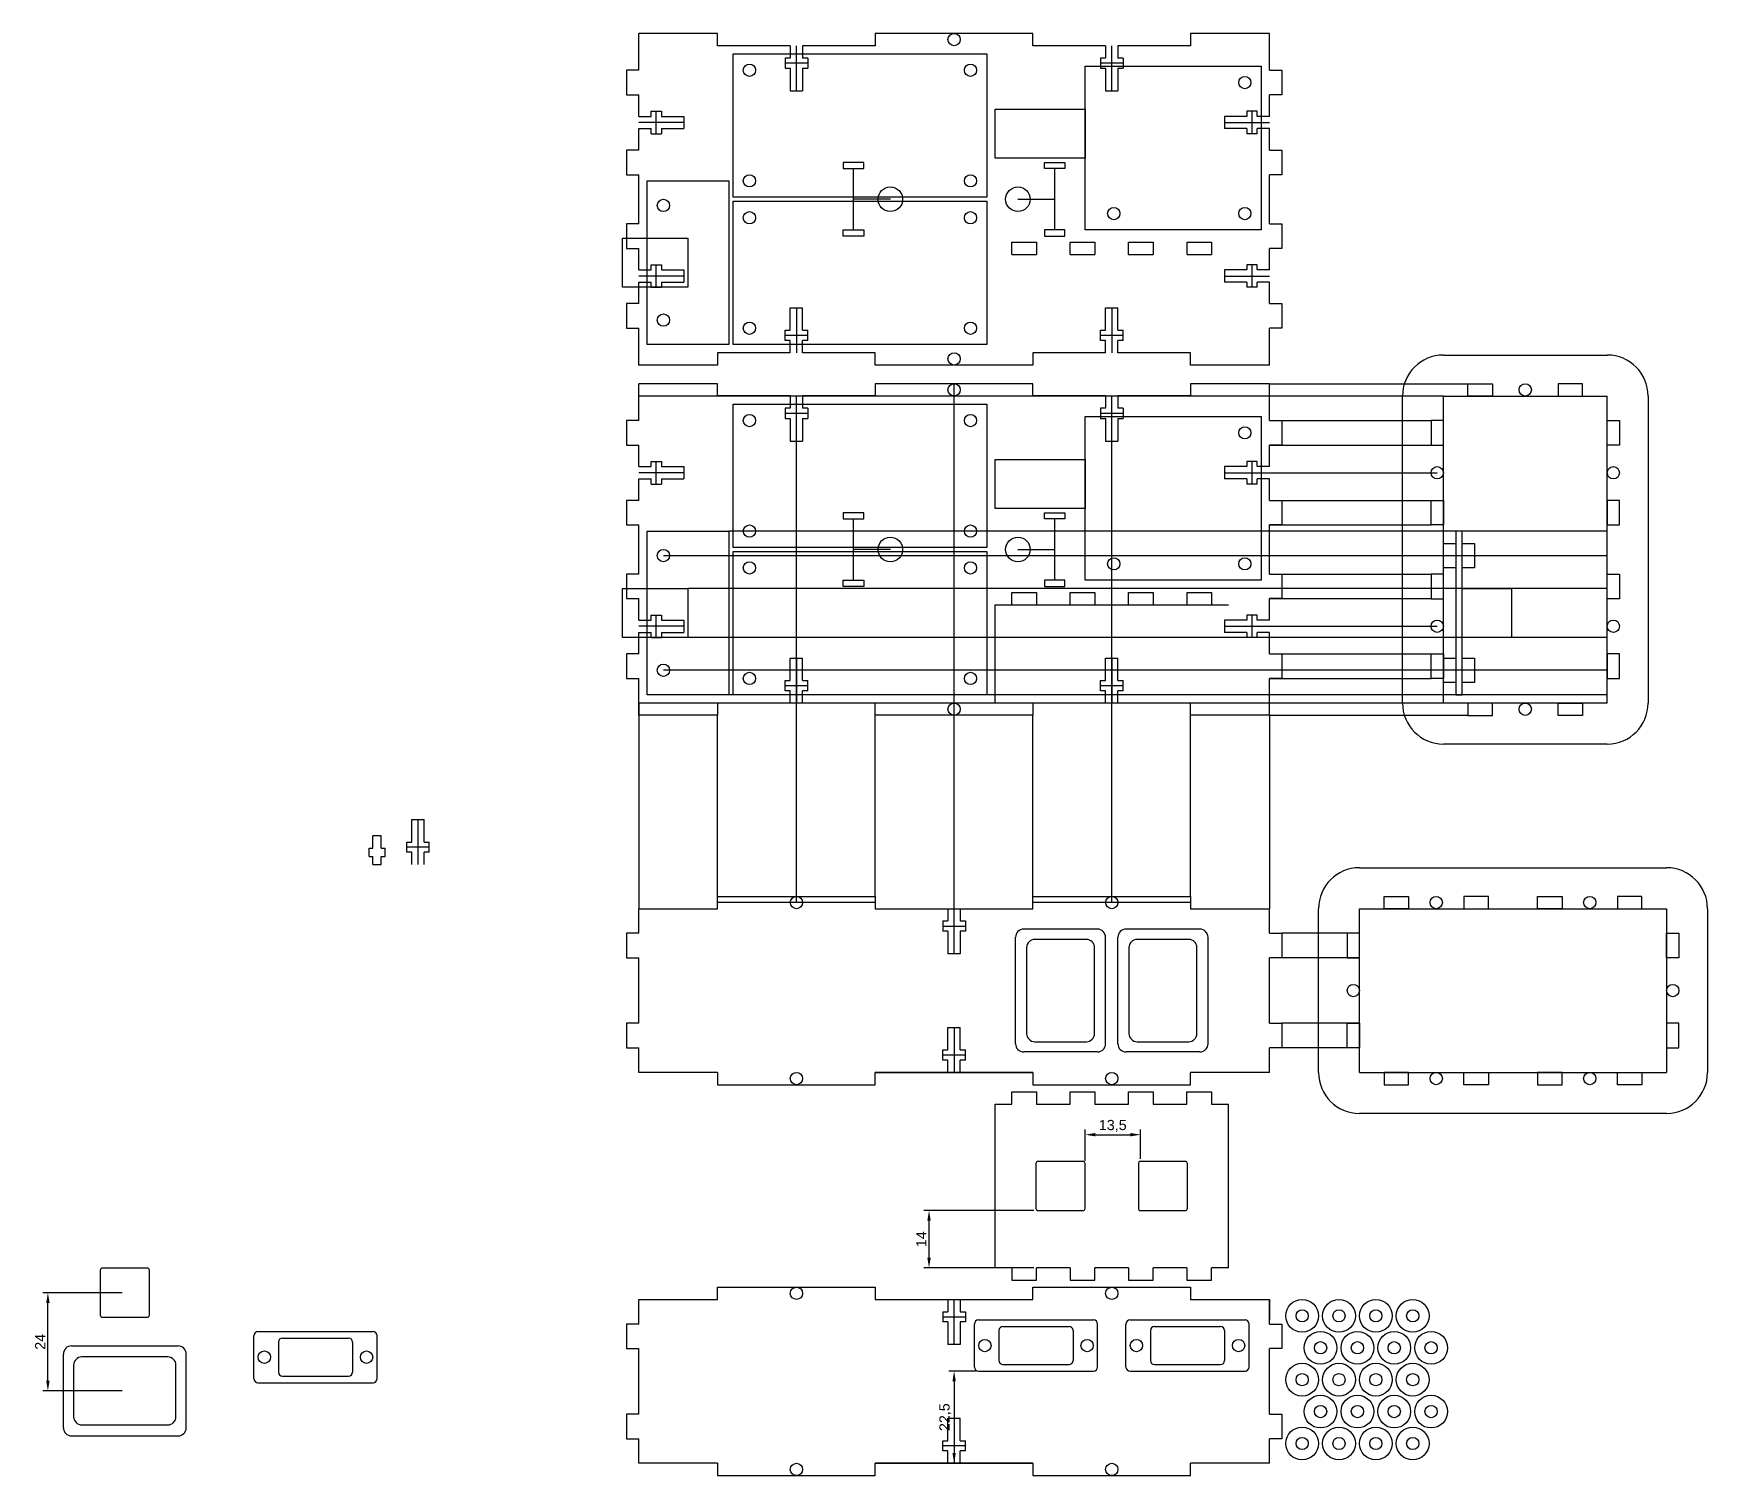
# Model space of a CAD drawing. Header units: millimetres. Extents: x -133 to 845, y 3 to 355.
# Drawn here: x -133.3 to 275.5, y 2.8 to 355.1 of the extents above; entities that cross this region are included whole.
import ezdxf

# ---------------------------------------------------------------- set-up
doc = ezdxf.new("R2010")
doc.units = ezdxf.units.MM
doc.layers.get('Defpoints').update_dxf_attribs({"color": 3})
doc.layers.add('Boards', color=1, linetype='Continuous', plot=False)
doc.styles.get("Standard").update_dxf_attribs({"font": 'arial.ttf'})
doc.dimstyles.new('ISO-25', dxfattribs={"dimtxt": 2.5, "dimasz": 2.5, "dimexe": 1.25, "dimexo": 0.625, "dimtad": 1, "dimtxsty": 'Standard', "dimcen": 2.5, "dimadec": 0, "dimazin": 0, "dimtfac": 1, "dimtmove": 0, "dimatfit": 3, "dimfxl": 1, "dimarcsym": 0})

msp = doc.modelspace()

# ---------------------------------------------------------------- blocks, each defined once
blk = doc.blocks.new('DE-9')
for p, q in [((101.24, 169.99), (101.24, 162.69)), ((102.24, 170.99), (118.37, 170.99)), ((119.37, 169.99), (119.37, 162.69)), ((102.24, 161.69), (118.37, 161.69))]:
    blk.add_line(p, q)
for centre in [(97.82, 166.34), (122.79, 166.34)]:
    blk.add_circle(centre, 1.51)
for centre, start, end in [((102.24, 169.99), 90, 180), ((118.37, 169.99), 0, 90), ((102.24, 162.69), 180, 270), ((118.37, 162.69), 270, 0)]:
    blk.add_arc(centre, 1, start, end)
at = {"layer": 'Defpoints'}
for p, q in [((96.26, 172.59), (124.36, 172.59)), ((95.26, 161.09), (95.26, 171.59)), ((125.36, 161.09), (125.36, 171.59)), ((96.26, 160.09), (124.36, 160.09))]:
    blk.add_line(p, q, dxfattribs=at)
for centre, start, end in [((96.26, 171.59), 90, 180), ((124.36, 171.59), 0, 90), ((96.26, 161.09), 180, 270), ((124.36, 161.09), 270, 0)]:
    blk.add_arc(centre, 1, start, end, dxfattribs=at)
blk = doc.blocks.new('*D6')
at = {"layer": 'Defpoints', "color": 0, "lineweight": -2}
for p, q in [((63.12, 182.09), (43.71, 182.09)), ((44.96, 160.59), (44.96, 179.59)), ((63.12, 158.09), (43.71, 158.09))]:
    blk.add_line(p, q, dxfattribs=at)
at = {"layer": 'Defpoints', "color": 0}
for p in [(44.96, 182.09), (63.74, 182.09), (63.74, 158.09)]:
    blk.add_point(p, dxfattribs=at)
for points in [[(45.37, 179.59), (44.54, 179.59), (44.96, 182.09)], [(44.54, 160.59), (45.37, 160.59), (44.96, 158.09)]]:
    blk.add_solid(points, dxfattribs=at)
at = {"layer": 'Defpoints', "color": 0, "insert": (43.08, 170.09), "char_height": 2.5, "attachment_point": 5, "rotation": 90}
blk.add_mtext('24', dxfattribs=at)
blk = doc.blocks.new('D-Cannon Front Panel')
for p, q in [((51.24, 164.39), (51.24, 151.79)), ((74.24, 166.39), (53.24, 166.39)), ((76.24, 151.79), (76.24, 164.39)), ((53.24, 149.79), (74.24, 149.79))]:
    blk.add_line(p, q)
for centre, start, end in [((53.24, 164.39), 90, 180), ((74.24, 164.39), 0, 90), ((53.24, 151.79), 180, 270), ((74.24, 151.79), 270, 0)]:
    blk.add_arc(centre, 2, start, end)
at = {"layer": 'Defpoints'}
for p, q in [((50.74, 169.09), (76.74, 169.09)), ((48.74, 149.09), (48.74, 167.09)), ((78.74, 149.09), (78.74, 167.09)), ((50.74, 147.09), (76.74, 147.09))]:
    blk.add_line(p, q, dxfattribs=at)
for centre, start, end in [((50.74, 167.09), 90, 180), ((76.74, 167.09), 0, 90), ((50.74, 149.09), 180, 270), ((76.74, 149.09), 270, 0)]:
    blk.add_arc(centre, 2, start, end, dxfattribs=at)
blk = doc.blocks.new('D-Cannon Retainer')
for p, q in [((69.24, 188.09), (58.24, 188.09)), ((57.74, 187.59), (57.74, 176.59)), ((69.74, 176.59), (69.74, 187.59)), ((58.24, 176.09), (69.24, 176.09))]:
    blk.add_line(p, q)
for centre, start, end in [((58.24, 187.59), 90, 180), ((69.24, 187.59), 0, 90), ((58.24, 176.59), 180, 270), ((69.24, 176.59), 270, 0)]:
    blk.add_arc(centre, 0.5, start, end)
blk = doc.blocks.new('Nut Relief 3mm')
for p, q in [((-50.91, 152.06), (-50.91, 149.06)), ((-47.91, 152.06), (-47.91, 149.06)), ((-52.16, 149.06), (-50.91, 149.06)), ((-52.16, 149.06), (-52.16, 146.56)), ((-47.91, 149.06), (-46.66, 149.06)), ((-46.66, 149.06), (-46.66, 146.56)), ((-50.91, 146.56), (-52.16, 146.56)), ((-50.91, 146.56), (-50.91, 141.06)), ((-46.66, 146.56), (-47.91, 146.56)), ((-47.91, 146.56), (-47.91, 141.06)), ((-47.91, 141.06), (-50.91, 141.06))]:
    blk.add_line(p, q)
at = {"layer": 'Defpoints'}
for p, q in [((-49.41, 141.06), (-49.41, 152.06)), ((-52.16, 147.81), (-46.66, 147.81))]:
    blk.add_line(p, q, dxfattribs=at)
blk = doc.blocks.new('Side Panel Template')
for p, q in [((-91.86, 81.82), (-72.61, 81.82)), ((-91.86, 75.82), (-91.86, 81.82)), ((-72.61, 84.82), (-34.11, 84.82)), ((-72.61, 81.82), (-72.61, 84.82)), ((-34.11, 84.82), (-34.11, 81.82)), ((-34.11, 81.82), (4.39, 81.82)), ((4.39, 84.82), (42.89, 84.82)), ((4.39, 81.82), (4.39, 84.82)), ((42.89, 84.82), (42.89, 81.82)), ((42.89, 81.82), (62.14, 81.82)), ((62.14, 75.82), (62.14, 81.82)), ((-91.86, 75.82), (-94.86, 75.82)), ((-94.86, 75.82), (-94.86, 69.82)), ((62.14, 75.82), (65.14, 75.82)), ((65.14, 75.82), (65.14, 69.82)), ((-94.86, 69.82), (-91.86, 69.82)), ((-91.86, 53.82), (-91.86, 69.82)), ((-91.86, 53.82), (-91.86, 69.82)), ((65.14, 69.82), (62.14, 69.82)), ((62.14, 53.82), (62.14, 69.82)), ((-94.86, 53.82), (-94.86, 47.82)), ((-91.86, 53.82), (-94.86, 53.82)), ((62.14, 53.82), (65.14, 53.82)), ((65.14, 53.82), (65.14, 47.82)), ((-94.86, 47.82), (-91.86, 47.82)), ((-91.86, 41.82), (-91.86, 47.82)), ((62.14, 41.82), (62.14, 47.82)), ((65.14, 47.82), (62.14, 47.82)), ((-72.61, 41.82), (-91.86, 41.82)), ((-72.61, 41.82), (-72.61, 38.82)), ((4.39, 41.82), (-34.11, 41.82)), ((-34.11, 41.82), (4.39, 41.82)), ((-34.11, 38.82), (-34.11, 41.82)), ((4.39, 41.82), (4.39, 38.82)), ((62.14, 41.82), (42.89, 41.82)), ((42.89, 38.82), (42.89, 41.82)), ((-72.61, 38.82), (-34.11, 38.82)), ((4.39, 38.82), (42.89, 38.82))]:
    blk.add_line(p, q)
for centre in [(-53.36, 83.32), (23.64, 83.32), (-53.36, 40.32), (23.64, 40.32)]:
    blk.add_circle(centre, 1.5)
for p, rotation in [((34.55, -70.24), 360), ((-64.27, 193.87), 180)]:
    blk.add_blockref('Nut Relief 3mm', p, dxfattribs=dict(rotation=rotation))
blk = doc.blocks.new('NES Side Panel')
blk.add_blockref('Side Panel Template', (0, 45.23))
at = {"rotation": 90}
for p in [(169.24, 43.31), (194.24, 43.31)]:
    blk.add_blockref('D-Cannon Front Panel', p, dxfattribs=at)
blk = doc.blocks.new('Master System Side Panel')
blk.add_line((62.14, 81.82), (62.14, 76.82))
for name, p in [('Side Panel Template', (0, 0)), ('DE-9', (-105.16, -95.77)), ('DE-9', (-68.16, -95.77))]:
    blk.add_blockref(name, p)
blk = doc.blocks.new('NES Support Panel')
for p, q in [((-4.86, 87.05), (-4.86, 127.05)), ((-4.86, 127.05), (-0.73, 127.05)), ((-0.73, 130.05), (5.27, 130.05)), ((-0.73, 127.05), (-0.73, 130.05)), ((5.27, 130.05), (5.27, 127.05)), ((5.27, 127.05), (13.52, 127.05)), ((13.52, 130.05), (19.52, 130.05)), ((13.52, 127.05), (13.52, 130.05)), ((19.52, 130.05), (19.52, 127.05)), ((19.52, 127.05), (27.77, 127.05)), ((27.77, 130.05), (33.77, 130.05)), ((27.77, 127.05), (27.77, 130.05)), ((33.77, 130.05), (33.77, 127.05)), ((33.77, 127.05), (42.02, 127.05)), ((42.02, 130.05), (48.02, 130.05)), ((42.02, 127.05), (42.02, 130.05)), ((48.02, 130.05), (48.02, 127.05)), ((48.02, 127.05), (52.14, 127.05)), ((52.14, 87.05), (52.14, 127.05)), ((-0.73, 87.05), (-4.86, 87.05)), ((-0.73, 87.05), (-0.73, 84.05)), ((13.52, 87.05), (5.27, 87.05)), ((5.27, 84.05), (5.27, 87.05)), ((13.52, 87.05), (13.52, 84.05)), ((27.77, 87.05), (19.52, 87.05)), ((19.52, 84.05), (19.52, 87.05)), ((27.77, 87.05), (27.77, 84.05)), ((42.02, 87.05), (33.77, 87.05)), ((33.77, 84.05), (33.77, 87.05)), ((42.02, 87.05), (42.02, 84.05)), ((52.14, 87.05), (48.02, 87.05)), ((48.02, 84.05), (48.02, 87.05)), ((-0.73, 84.05), (5.27, 84.05)), ((13.52, 84.05), (19.52, 84.05)), ((27.77, 84.05), (33.77, 84.05)), ((42.02, 84.05), (48.02, 84.05))]:
    blk.add_line(p, q)
for p in [(-52.6, -75.05), (-27.6, -75.05)]:
    blk.add_blockref('D-Cannon Retainer', p)
blk = doc.blocks.new('Minimus Board')
for centre in [(102.54, 364.64), (70.54, 332.64), (102.54, 332.64)]:
    blk.add_circle(centre, 1.5)
at = {"layer": 'Boards'}
for points in [[(63.54, 328.64), (63.54, 368.64), (106.54, 368.64), (106.54, 328.64)], [(41.54, 346.14), (41.54, 358.14), (63.54, 358.14), (63.54, 346.14)]]:
    blk.add_lwpolyline(points, close=True, dxfattribs=at)
blk = doc.blocks.new('Input Board')
for centre in [(64.69, 412.44), (91.69, 412.44), (64.69, 358.44), (91.69, 358.44)]:
    blk.add_circle(centre, 1.5)
at = {"layer": 'Boards'}
blk.add_lwpolyline([(60.69, 354.44), (60.69, 416.44), (95.69, 416.44), (95.69, 354.44)], close=True, dxfattribs=at)
blk = doc.blocks.new('USB Board')
for centre in [(75.92, 337.62), (103.92, 337.62)]:
    blk.add_circle(centre, 1.5)
at = {"layer": 'Boards'}
for points in [[(83.92, 331.62), (83.92, 347.62), (95.92, 347.62), (95.92, 331.62)], [(69.92, 321.62), (69.92, 341.62), (109.92, 341.62), (109.92, 321.62)]]:
    blk.add_lwpolyline(points, close=True, dxfattribs=at)
blk = doc.blocks.new('Top Panel')
for p, q in [((14.52, 210.28), (14.52, 219.28)), ((33.77, 219.28), (14.52, 219.28)), ((33.77, 216.28), (33.77, 219.28)), ((72.27, 219.28), (72.27, 216.28)), ((110.77, 219.28), (72.27, 219.28)), ((110.77, 216.28), (110.77, 219.28)), ((168.52, 219.28), (149.27, 219.28)), ((149.27, 219.28), (149.27, 216.28)), ((168.52, 210.28), (168.52, 219.28)), ((51.52, 216.28), (33.77, 216.28)), ((72.27, 216.28), (54.52, 216.28)), ((128.52, 216.28), (110.77, 216.28)), ((149.27, 216.28), (131.52, 216.28)), ((11.52, 210.28), (11.52, 204.28)), ((14.52, 210.28), (11.52, 210.28)), ((168.52, 210.28), (171.52, 210.28)), ((171.52, 210.28), (171.52, 204.28)), ((11.52, 204.28), (14.52, 204.28)), ((14.52, 199.03), (14.52, 204.28)), ((14.52, 199.03), (14.52, 204.28)), ((171.52, 204.28), (168.52, 204.28)), ((168.52, 199.03), (168.52, 204.28)), ((14.52, 190.78), (14.52, 196.03)), ((14.52, 190.78), (14.52, 196.03)), ((168.52, 190.78), (168.52, 196.03)), ((14.52, 190.78), (11.52, 190.78)), ((11.52, 190.78), (11.52, 184.78)), ((168.52, 190.78), (171.52, 190.78)), ((171.52, 190.78), (171.52, 184.78)), ((11.52, 184.78), (14.52, 184.78)), ((14.52, 172.78), (14.52, 184.78)), ((14.52, 172.78), (14.52, 184.78)), ((64.45, 187.78), (64.45, 186.28)), ((69.45, 187.78), (64.45, 187.78)), ((64.45, 186.28), (69.45, 186.28)), ((69.45, 186.28), (69.45, 187.78)), ((113.6, 187.78), (118.6, 187.78)), ((113.6, 186.28), (113.6, 187.78)), ((118.6, 186.28), (113.6, 186.28)), ((118.6, 187.78), (118.6, 186.28)), ((168.52, 172.78), (168.52, 184.78)), ((171.52, 184.78), (168.52, 184.78)), ((11.52, 172.78), (11.52, 166.78)), ((14.52, 172.78), (11.52, 172.78)), ((168.52, 172.78), (171.52, 172.78)), ((171.52, 172.78), (171.52, 166.78)), ((64.45, 171.28), (69.45, 171.28)), ((64.45, 169.78), (64.45, 171.28)), ((69.45, 169.78), (64.45, 169.78)), ((69.45, 171.28), (69.45, 169.78)), ((105.65, 168.28), (111.65, 168.28)), ((105.65, 165.28), (105.65, 168.28)), ((111.65, 168.28), (111.65, 165.28)), ((118.6, 171.28), (113.6, 171.28)), ((113.6, 171.28), (113.6, 169.78)), ((113.6, 169.78), (118.6, 169.78)), ((118.6, 169.78), (118.6, 171.28)), ((119.9, 165.28), (119.9, 168.28)), ((119.9, 168.28), (125.9, 168.28)), ((125.9, 168.28), (125.9, 165.28)), ((134.15, 168.28), (140.15, 168.28)), ((134.15, 165.28), (134.15, 168.28)), ((140.15, 168.28), (140.15, 165.28)), ((148.4, 165.28), (148.4, 168.28)), ((148.4, 168.28), (154.4, 168.28)), ((154.4, 168.28), (154.4, 165.28)), ((11.52, 166.78), (14.52, 166.78)), ((14.52, 161.53), (14.52, 166.78)), ((14.52, 161.53), (14.52, 166.78)), ((105.65, 165.28), (111.65, 165.28)), ((119.9, 165.28), (125.9, 165.28)), ((134.15, 165.28), (140.15, 165.28)), ((148.4, 165.28), (154.4, 165.28)), ((171.52, 166.78), (168.52, 166.78)), ((168.52, 161.53), (168.52, 166.78)), ((14.52, 153.28), (14.52, 158.53)), ((14.52, 153.28), (14.52, 158.53)), ((168.52, 153.28), (168.52, 158.53)), ((11.52, 153.28), (11.52, 147.28)), ((14.52, 153.28), (11.52, 153.28)), ((168.52, 153.28), (171.52, 153.28)), ((171.52, 153.28), (171.52, 147.28)), ((11.52, 147.28), (14.52, 147.28)), ((14.52, 138.28), (14.52, 147.28)), ((168.52, 138.28), (168.52, 147.28)), ((171.52, 147.28), (168.52, 147.28)), ((33.77, 141.28), (33.77, 138.28)), ((51.52, 141.28), (33.77, 141.28)), ((72.27, 141.28), (54.52, 141.28)), ((72.27, 138.28), (72.27, 141.28)), ((110.77, 141.28), (110.77, 138.28)), ((128.52, 141.28), (110.77, 141.28)), ((149.27, 141.28), (131.52, 141.28)), ((149.27, 138.28), (149.27, 141.28)), ((33.77, 138.28), (14.52, 138.28)), ((110.77, 138.28), (72.27, 138.28)), ((168.52, 138.28), (149.27, 138.28))]:
    blk.add_line(p, q)
for centre, radius in [((91.52, 217.78), 1.5), ((75.95, 178.78), 3), ((107.1, 178.78), 3), ((91.52, 139.78), 1.5)]:
    blk.add_circle(centre, radius)
at = {"layer": 'Defpoints'}
for p, q in [((66.95, 171.28), (66.95, 186.28)), ((116.1, 171.28), (116.1, 186.28)), ((75.95, 178.78), (66.95, 178.78)), ((107.1, 178.78), (116.1, 178.78))]:
    blk.add_line(p, q, dxfattribs=at)
for name, p, rotation in [('Input Board', (453.97, 118.59), 90), ('Minimus Board', (59.98, -157.36), 360), ('Nut Relief 3mm', (166.58, 246.94), 90.00000000000001), ('USB Board', (358.14, 73.36), 90), ('Input Board', (453.97, 82.59), 90), ('Nut Relief 3mm', (166.58, 209.44), 90.00000000000001), ('Nut Relief 3mm', (3.61, 293.33), 180), ('Nut Relief 3mm', (80.61, 293.33), 180)]:
    blk.add_blockref(name, p, dxfattribs=dict(rotation=rotation))
at = {"xscale": -1}
for p in [(3.61, 64.22), (80.61, 64.22)]:
    blk.add_blockref('Nut Relief 3mm', p, dxfattribs=at)
at = {"xscale": -1, "rotation": 270}
for p in [(16.47, 246.94), (16.47, 209.44)]:
    blk.add_blockref('Nut Relief 3mm', p, dxfattribs=at)
blk = doc.blocks.new('End Panel')
for p, q in [((193.52, 101.05), (268.52, 101.05)), ((199.52, 91.05), (199.52, 94.05)), ((199.52, 94.05), (205.52, 94.05)), ((205.52, 94.05), (205.52, 91.05)), ((225.02, 94.05), (219.02, 94.05)), ((219.02, 94.05), (219.02, 91.05)), ((225.02, 91.05), (225.02, 94.05)), ((237.02, 91.05), (237.02, 94.05)), ((237.02, 94.05), (243.02, 94.05)), ((243.02, 94.05), (243.02, 91.05)), ((262.52, 94.05), (256.52, 94.05)), ((256.52, 94.05), (256.52, 91.05)), ((262.52, 91.05), (262.52, 94.05)), ((183.52, 51.05), (183.52, 91.05)), ((205.52, 91.05), (199.52, 91.05)), ((219.02, 91.05), (225.02, 91.05)), ((243.02, 91.05), (237.02, 91.05)), ((256.52, 91.05), (262.52, 91.05)), ((278.52, 91.05), (278.52, 51.05)), ((193.52, 85.05), (190.52, 85.05)), ((190.52, 85.05), (190.52, 79.05)), ((193.52, 79.05), (193.52, 85.05)), ((268.52, 85.05), (271.52, 85.05)), ((268.52, 79.05), (268.52, 85.05)), ((271.52, 85.05), (271.52, 79.05)), ((190.52, 79.05), (193.52, 79.05)), ((271.52, 79.05), (268.52, 79.05)), ((190.52, 57.05), (190.52, 63.05)), ((190.52, 63.05), (193.52, 63.05)), ((193.52, 63.05), (193.52, 57.05)), ((271.52, 63.05), (268.52, 63.05)), ((268.52, 63.05), (268.52, 57.05)), ((271.52, 57.05), (271.52, 63.05)), ((193.52, 57.05), (190.52, 57.05)), ((268.52, 57.05), (271.52, 57.05)), ((199.52, 51.05), (199.52, 48.05)), ((205.52, 51.05), (199.52, 51.05)), ((205.52, 48.05), (205.52, 51.05)), ((219.02, 48.05), (219.02, 51.05)), ((219.02, 51.05), (225.02, 51.05)), ((225.02, 51.05), (225.02, 48.05)), ((237.02, 51.05), (237.02, 48.05)), ((243.02, 51.05), (237.02, 51.05)), ((243.02, 48.05), (243.02, 51.05)), ((256.52, 48.05), (256.52, 51.05)), ((256.52, 51.05), (262.52, 51.05)), ((262.52, 51.05), (262.52, 48.05)), ((199.52, 48.05), (205.52, 48.05)), ((225.02, 48.05), (219.02, 48.05)), ((237.02, 48.05), (243.02, 48.05)), ((262.52, 48.05), (256.52, 48.05)), ((268.52, 41.05), (193.52, 41.05))]:
    blk.add_line(p, q)
for centre in [(212.27, 92.55), (249.77, 92.55), (192.02, 71.05), (270.02, 71.05), (212.27, 49.55), (249.77, 49.55)]:
    blk.add_circle(centre, 1.5)
for centre, start, end in [((193.52, 91.05), 90, 180), ((268.52, 91.05), 0, 90), ((193.52, 51.05), 180, 270), ((268.52, 51.05), 270, 0)]:
    blk.add_arc(centre, 10, start, end)
at = {"layer": 'Defpoints'}
for p, q in [((193.52, 51.05), (193.52, 91.05)), ((193.52, 91.05), (268.52, 91.05)), ((268.52, 91.05), (268.52, 51.05)), ((193.52, 51.05), (268.52, 51.05))]:
    blk.add_line(p, q, dxfattribs=at)
blk = doc.blocks.new('USB Micro Slot')
for p, q in [((38.35, 79.08), (50.35, 79.08)), ((38.35, 67.08), (38.35, 79.08)), ((50.35, 79.08), (50.35, 67.08)), ((50.35, 67.08), (38.35, 67.08))]:
    blk.add_line(p, q)
blk = doc.blocks.new('End Panel USB')
at = {"layer": 'Boards'}
blk.add_lwpolyline([(214.02, 233.51), (214.02, 193.51), (215.62, 193.51), (215.62, 233.51)], close=True, dxfattribs=at)
at = {"layer": 'Defpoints'}
for points in [[(211.02, 224.51), (211.02, 230.51), (214.02, 230.51), (214.02, 224.51)], [(215.62, 224.51), (215.62, 230.51), (218.62, 230.51), (218.62, 224.51)], [(211.02, 196.51), (211.02, 202.51), (214.02, 202.51), (214.02, 196.51)], [(215.62, 196.51), (215.62, 202.51), (218.62, 202.51), (218.62, 196.51)]]:
    blk.add_lwpolyline(points, close=True, dxfattribs=at)
for name, p, rotation in [('End Panel', (302.07, -2.02), 90), ('USB Micro Slot', (148.54, 257.85), 270)]:
    blk.add_blockref(name, p, dxfattribs=dict(rotation=rotation))
blk = doc.blocks.new('*D18')
at = {"color": 0, "lineweight": -2}
for p, q in [((123.52, 79.67), (123.52, 87.32)), ((126.02, 86.07), (134.52, 86.07)), ((137.02, 80.17), (137.02, 87.32))]:
    blk.add_line(p, q, dxfattribs=at)
at = {"color": 0}
for points in [[(126.02, 86.49), (126.02, 85.65), (123.52, 86.07)], [(134.52, 85.65), (134.52, 86.49), (137.02, 86.07)]]:
    blk.add_solid(points, dxfattribs=at)
at = {"layer": 'Defpoints', "color": 0}
for p in [(137.02, 86.07), (123.52, 79.05), (137.02, 79.55)]:
    blk.add_point(p, dxfattribs=at)
at = {"color": 0, "insert": (130.27, 88.2), "char_height": 2.5, "attachment_point": 5}
blk.add_mtext('13,5', dxfattribs=at)
blk = doc.blocks.new('*D19')
at = {"color": 0, "lineweight": -2}
for p, q in [((111.02, 67.55), (84.14, 67.55)), ((85.39, 56.05), (85.39, 65.05)), ((111.02, 53.55), (84.14, 53.55))]:
    blk.add_line(p, q, dxfattribs=at)
at = {"color": 0}
for points in [[(85.81, 65.05), (84.98, 65.05), (85.39, 67.55)], [(84.98, 56.05), (85.81, 56.05), (85.39, 53.55)]]:
    blk.add_solid(points, dxfattribs=at)
at = {"layer": 'Defpoints', "color": 0}
for p in [(85.39, 67.55), (111.65, 67.55), (111.65, 53.55)]:
    blk.add_point(p, dxfattribs=at)
at = {"color": 0, "insert": (83.51, 60.55), "char_height": 2.5, "attachment_point": 5, "rotation": 90}
blk.add_mtext('14', dxfattribs=at)
blk = doc.blocks.new('*D20')
at = {"color": 0, "lineweight": -2}
for p, q in [((96.85, 28.32), (90.27, 28.32)), ((91.52, 25.82), (91.52, 8.32)), ((96.85, 5.82), (90.27, 5.82))]:
    blk.add_line(p, q, dxfattribs=at)
at = {"color": 0}
for points in [[(91.94, 25.82), (91.11, 25.82), (91.52, 28.32)], [(91.11, 8.32), (91.94, 8.32), (91.52, 5.82)]]:
    blk.add_solid(points, dxfattribs=at)
at = {"layer": 'Defpoints', "color": 0}
for p in [(97.47, 28.32), (91.52, 5.82), (97.47, 5.82)]:
    blk.add_point(p, dxfattribs=at)
at = {"color": 0, "insert": (89.4, 17.07), "char_height": 2.5, "attachment_point": 5, "rotation": 90}
blk.add_mtext('22,5', dxfattribs=at)
blk = doc.blocks.new('Grommet')
for radius in [4, 1.5]:
    blk.add_circle((192.91, 73.71), radius)
blk = doc.blocks.new('Nut Relief 2mm')
for p, q in [((140.33, 254.04), (138.33, 254.04)), ((138.33, 253.09), (138.33, 254.04)), ((140.33, 253.09), (140.33, 254.04)), ((135.33, 253.09), (135.33, 251.09)), ((138.33, 253.09), (135.33, 253.09)), ((138.33, 251.09), (135.33, 251.09)), ((138.33, 250.14), (138.33, 251.09)), ((140.33, 250.14), (138.33, 250.14)), ((142.33, 253.09), (140.33, 253.09)), ((142.33, 251.09), (140.33, 251.09)), ((140.33, 250.14), (140.33, 251.09))]:
    blk.add_line(p, q)
at = {"layer": 'Defpoints'}
blk.add_line((142.33, 251.09), (142.33, 253.09), dxfattribs=at)
blk = doc.blocks.new('D-Cannon Layout')
for name in ['D-Cannon Retainer', 'D-Cannon Front Panel']:
    blk.add_blockref(name, (0, 0))
at = {"layer": 'Defpoints'}
dim = blk.add_linear_dim(base=(44.957, 182.092), p1=(63.742, 158.092), p2=(63.742, 182.092), angle=90, dimstyle='ISO-25', dxfattribs=at)
dim.commit()
dim.dimension.update_dxf_attribs({"geometry": '*D6', "text_midpoint": (43.077, 170.092)})

# ---------------------------------------------------------------- dimensions: what is measured, and where the dimension line sits
dim = msp.add_linear_dim(base=(137.022, 86.07), p1=(123.522, 79.047), p2=(137.022, 79.547), dimstyle='ISO-25')
dim.commit()
dim.dimension.update_dxf_attribs({"geometry": '*D18', "text_midpoint": (130.272, 88.196)})
for base, p1, p2, picture, middle in [((85.395, 67.547), (111.647, 53.547), (111.647, 67.547), '*D19', (83.515, 60.547)), ((91.522, 5.817), (97.472, 28.317), (97.472, 5.817), '*D20', (89.396, 17.067))]:
    dim = msp.add_linear_dim(base=base, p1=p1, p2=p2, angle=90, dimstyle='ISO-25')
    dim.commit()
    dim.dimension.update_dxf_attribs({"geometry": picture, "text_midpoint": middle})

# ---------------------------------------------------------------- linework, layer by layer
at = {"layer": 'Defpoints'}
for p, q in [((211.022, 266.506), (14.522, 266.506)), ((53.022, 142.777), (53.022, 266.506)), ((91.522, 141.277), (91.522, 269.506)), ((130.022, 142.777), (130.022, 266.506)), ((168.522, 269.506), (217.022, 269.506)), ((168.522, 260.506), (208.022, 260.506)), ((168.522, 254.506), (208.022, 254.506)), ((168.522, 247.756), (209.522, 247.756)), ((168.522, 241.006), (208.022, 241.006)), ((251.022, 233.506), (36.522, 233.506)), ((168.522, 235.006), (208.022, 235.006)), ((251.022, 227.506), (20.522, 227.506)), ((168.522, 223.006), (208.022, 223.006)), ((251.022, 219.506), (26.522, 219.506)), ((168.522, 217.006), (208.022, 217.006)), ((101.522, 191.506), (101.522, 215.506)), ((101.522, 215.506), (158.522, 215.506)), ((168.522, 210.256), (209.522, 210.256)), ((251.022, 207.506), (26.522, 207.506)), ((168.522, 203.506), (208.022, 203.506)), ((251.022, 199.506), (20.522, 199.506)), ((168.522, 197.506), (208.022, 197.506)), ((251.022, 193.506), (36.522, 193.506)), ((14.522, 191.506), (14.522, 141.277)), ((211.022, 191.506), (14.522, 191.506)), ((33.772, 144.277), (33.772, 188.506)), ((72.272, 144.277), (72.272, 188.506)), ((110.772, 144.277), (110.772, 188.506)), ((149.272, 144.277), (149.272, 188.506)), ((168.522, 188.506), (217.022, 188.506)), ((168.522, 188.506), (168.522, 141.277)), ((72.272, 142.777), (33.772, 142.777)), ((149.272, 142.777), (110.772, 142.777)), ((190.522, 135.277), (171.522, 135.277)), ((190.522, 129.277), (171.522, 129.277)), ((190.522, 113.277), (171.522, 113.277)), ((190.522, 107.277), (171.522, 107.277))]:
    msp.add_line(p, q, dxfattribs=at)

# ---------------------------------------------------------------- block references
for name, p in [('Top Panel', (0, 135.784)), ('End Panel USB', (0, 0)), ('Top Panel', (0, 50.23)), ('End Panel', (-3, 50.23)), ('NES Side Panel', (106.379, 14.229)), ('NES Support Panel', (106.379, -33.5)), ('D-Cannon Layout', (-174.754, -134.611)), ('Master System Side Panel', (106.379, -36)), ('Grommet', (-16.39, -31.892)), ('Grommet', (-7.39, -31.892)), ('Grommet', (1.61, -31.892)), ('Grommet', (10.61, -31.892)), ('DE-9', (-174.754, -134.611)), ('Grommet', (-11.89, -39.686)), ('Grommet', (-2.89, -39.686)), ('Grommet', (6.11, -39.686)), ('Grommet', (15.11, -39.686)), ('Grommet', (-16.39, -47.48)), ('Grommet', (-7.39, -47.48)), ('Grommet', (1.61, -47.48)), ('Grommet', (10.61, -47.48)), ('Grommet', (-11.89, -55.275)), ('Grommet', (-2.89, -55.275)), ('Grommet', (6.11, -55.275)), ('Grommet', (15.11, -55.275)), ('Grommet', (-16.39, -63.069)), ('Grommet', (-7.39, -63.069)), ('Grommet', (1.61, -63.069)), ('Grommet', (10.61, -63.069))]:
    msp.add_blockref(name, p)
for name, p, rotation in [('Nut Relief 3mm', (-88.822, 304.111), 180), ('Nut Relief 2mm', (-301.504, 294.385), 270)]:
    msp.add_blockref(name, p, dxfattribs=dict(rotation=rotation))

msp.set_redraw_order([(e.dxf.handle, doc.entitydb.next_handle()) for e in msp.query("TEXT MTEXT ATTDEF DIMENSION ARC_DIMENSION")])  # texts and dimensions are drawn at this point

doc.saveas('drawing.dxf')
